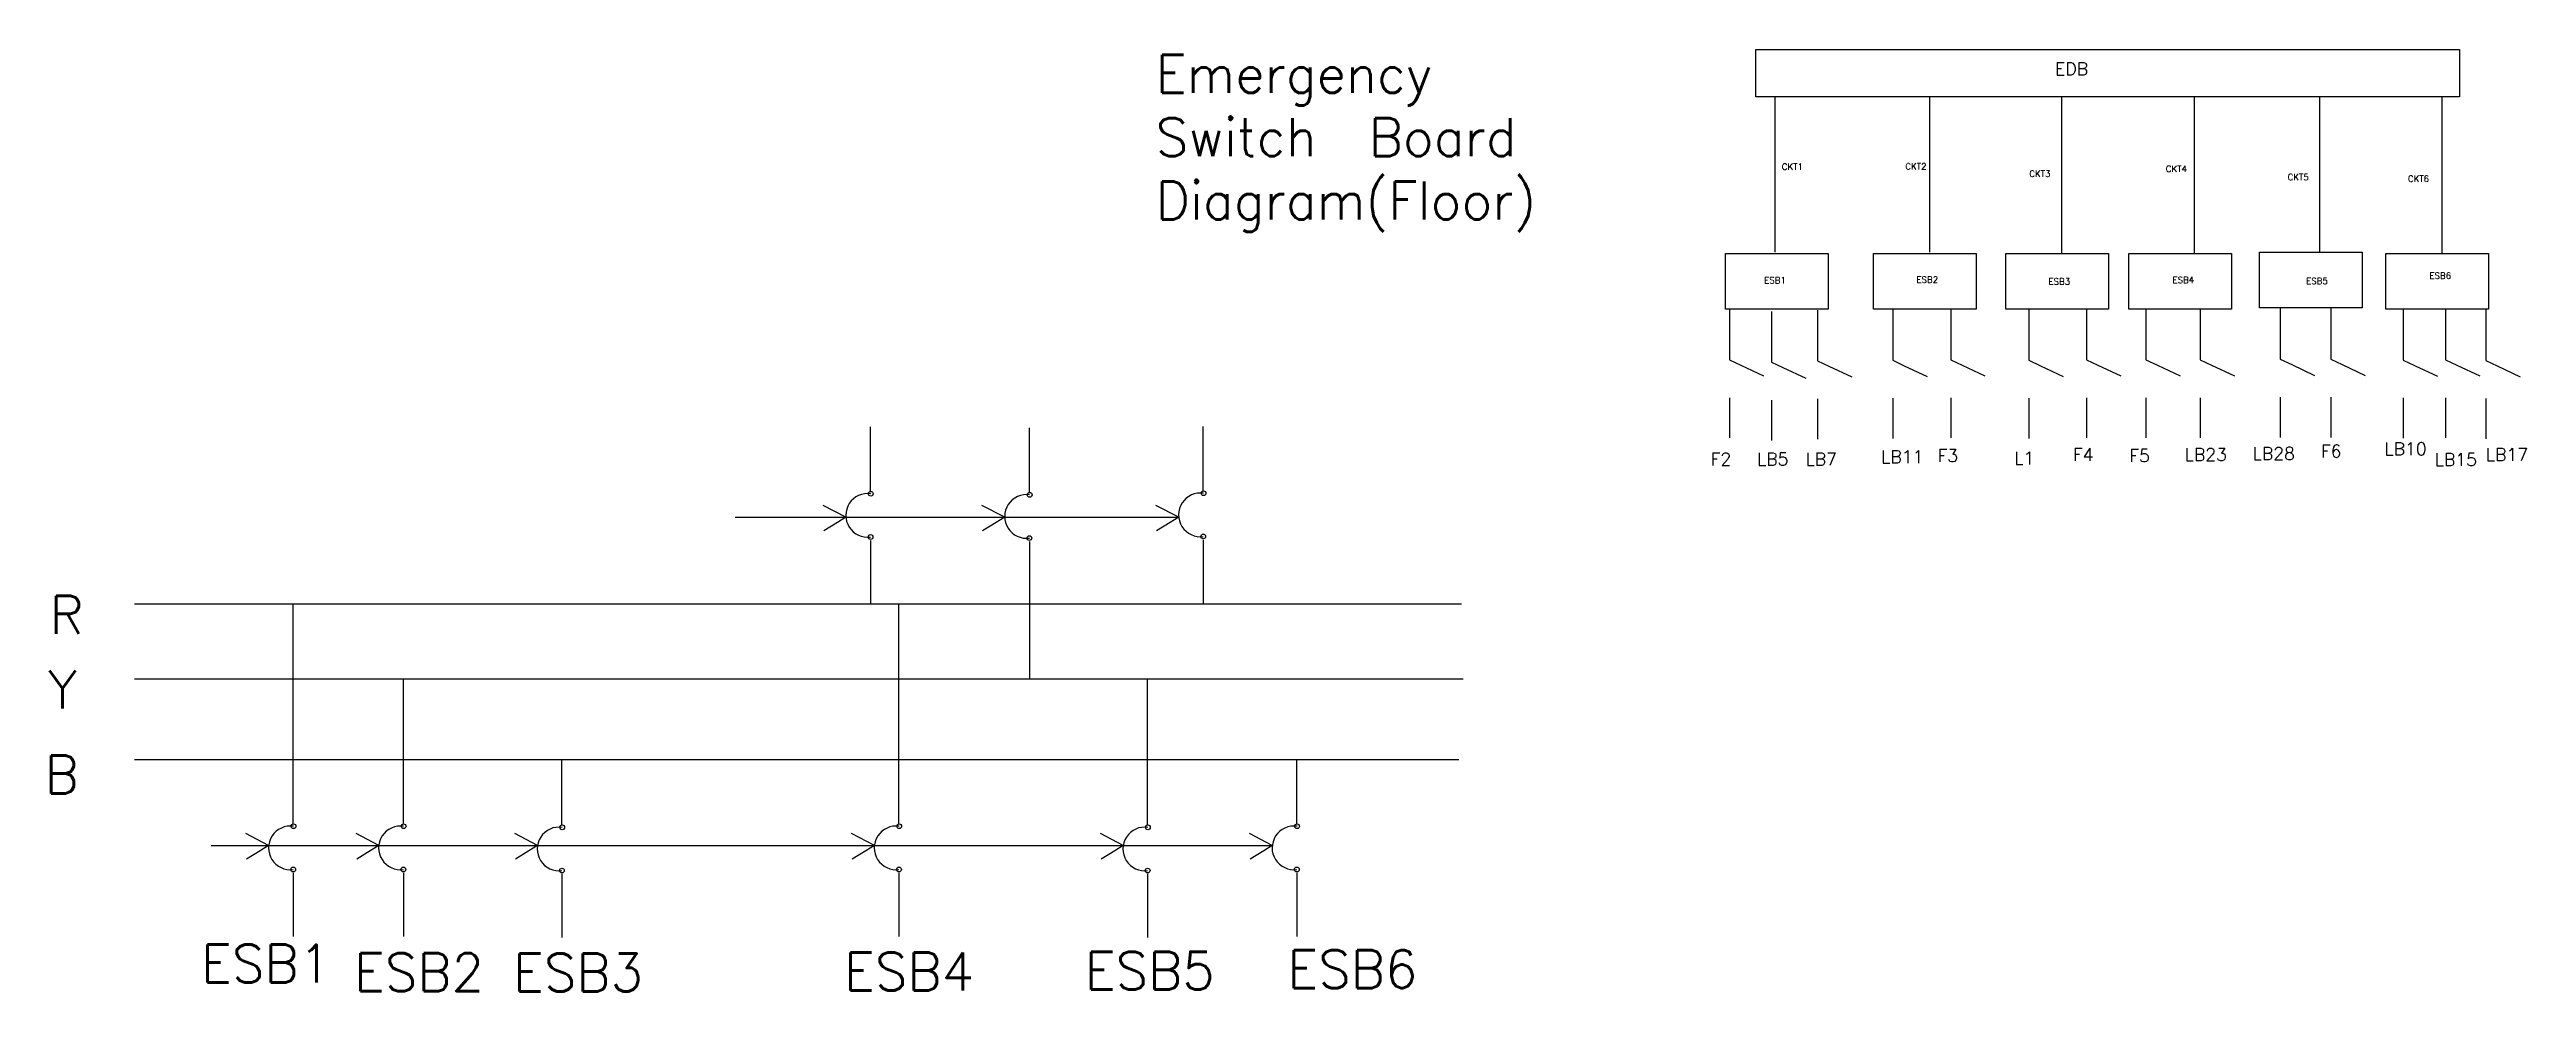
# Model space of a CAD drawing. Header units: inches. Extents: x -5358 to 9574, y -9596 to -60.
# Drawn here: x -2626 to 2075, y -2539 to -752 of the extents above; entities that cross this region are included whole.
import ezdxf

# ---------------------------------------------------------------- set-up
doc = ezdxf.new("R2010")
doc.units = ezdxf.units.IN
doc.header["$LTSCALE"] = 20
doc.header["$MEASUREMENT"] = 0
doc.layers.add('Switchboard', color=131, linetype='Continuous')
doc.styles.get("Standard").update_dxf_attribs({"font": 'simplex.shx', "height": 6})

msp = doc.modelspace()

# ---------------------------------------------------------------- texts
at = {"layer": 'Switchboard', "attachment_point": 1}
for s, insert, char_height, width in [('Emergency Switch  Board Diagram(Floor)', (-526.5, -762), 72, 891.911), ('EDB', (1180, -776.5), 24, 44.121), ('CKT1', (661.6, -968.2), 12, 58.235), ('CKT2', (896, -967.5), 12, 58.235), ('CKT3', (1131.2, -981.6), 12, 58.235), ('CKT4', (1390.2, -972.2), 12, 58.235), ('CKT5', (1621.4, -987.9), 12, 58.235), ('CKT6', (1849.7, -991), 12, 58.235), ('ESB6', (1890.5, -1175), 12, 70.235), ('ESB1', (628, -1183.5), 12, 70.235), ('ESB2', (917, -1182.5), 12, 70.235), ('ESB3', (1167.5, -1186), 12, 70.235), ('ESB4', (1403, -1183), 12, 70.235), ('ESB5', (1656.5, -1185), 12, 70.235), ('F6', (1684.5, -1502), 24, 44.121), ('LB10', (1805, -1497.5), 24, 44.121), ('F2', (526.5, -1517), 24, 44.121), ('LB5', (614.5, -1517), 24, 44.121), ('LB7', (706.5, -1517), 24, 44.121), ('LB11', (850, -1512.5), 24, 44.121), ('F3', (957, -1510.5), 24, 44.121), ('L1', (1102.5, -1515), 24, 44.121), ('F4', (1214, -1508.5), 24, 44.121), ('F5', (1321, -1510.5), 24, 44.121), ('LB23', (1426, -1508.5), 24, 44.121), ('LB28', (1555, -1506.5), 24, 44.121), ('LB15', (1900.5, -1518), 24, 44.121), ('LB17', (1997.5, -1508.5), 24, 44.121), ('R', (-2625.8, -1788.4), 72, 186.5), ('Y', (-2628.8, -1930.4), 72, 186.5), ('B', (-2635.3, -2091.4), 72, 186.5), ('ESB1', (-2338.3, -2450.4), 72, 186.5), ('ESB2', (-2048.1, -2466.8), 72, 186.5), ('ESB3', (-1746.3, -2467.4), 72, 186.5), ('ESB4', (-1118.1, -2465.4), 72, 186.5), ('ESB5', (-661.3, -2463.9), 72, 186.5), ('ESB6', (-276.8, -2460.9), 72, 186.5)]:
    msp.add_mtext(s, dxfattribs=dict(at, insert=insert, char_height=char_height, width=width))

# ---------------------------------------------------------------- blocks, each defined once
blk = doc.blocks.new('_ArchTick')
at = {"color": 0, "linetype": 'ByBlock', "const_width": 0.15}
blk.add_lwpolyline([(-0.5, -0.5), (0.5, 0.5)], dxfattribs=at)
blk = doc.blocks.new('arc')
at = {"layer": 'Switchboard'}
for p, q in [((0, -122), (0, 0)), ((0, -215.5), (0, -336))]:
    blk.add_line(p, q, dxfattribs=at)
for centre in [(0.5, -127), (0, -209)]:
    blk.add_circle(centre, 4.5, dxfattribs=at)
blk.add_arc((-5.5, -168), 41.4, 81.6561, 277.6452, dxfattribs=at)
blk = doc.blocks.new('TICK')
at = {"layer": 'Switchboard'}
for p, q in [((0, 0), (-43.1, 22.5)), ((-16.1, -10), (-41.9, -26.1))]:
    blk.add_line(p, q, dxfattribs=at)
blk = doc.blocks.new('TICK2')
at = {"layer": 'Switchboard'}
blk.add_line((0, 0), (-16.1, -10), dxfattribs=at)
blk.add_blockref('TICK', (0, 0), dxfattribs=at)
blk = doc.blocks.new('CB')
at = {"layer": 'Switchboard'}
for p, q in [((0, 0), (0, -48)), ((0, -48), (0, -96)), ((0, -96), (21.7, -106.3)), ((21.7, -106.3), (65.1, -126.7)), ((0, -168), (0, -172.5)), ((0, -172.5), (0, -244.5))]:
    blk.add_line(p, q, dxfattribs=at)

# ---------------------------------------------------------------- linework, layer by layer
at = {"layer": 'Switchboard'}
for p, q in [((648.5, -841.4), (648.5, -1136.5)), ((941.5, -841.4), (941.5, -1136.5)), ((1192.5, -841.4), (1192.5, -1139.5)), ((1444, -841.4), (1444, -1139.5)), ((1682, -841.4), (1682, -1136.5)), ((1914, -841.4), (1914, -1139.5)), ((-1324.8, -1639.4), (-483, -1639.4)), ((-2464.8, -1803.9), (53.7, -1803.9)), ((-2163.3, -2099.4), (-2163.3, -1803.9)), ((-1013.8, -2099.4), (-1013.8, -1803.9)), ((-766.3, -1803.9), (-766.3, -1945.9)), ((-2464.8, -1945.9), (56.7, -1945.9)), ((-1954.3, -2099.4), (-1954.3, -1945.9)), ((-541.9, -2100.9), (-541.9, -1945.9)), ((-2464.8, -2099.4), (48.7, -2099.4)), ((-2319.3, -2262.4), (-305.5, -2262.4))]:
    msp.add_line(p, q, dxfattribs=at)
for points in [[(612.1, -751.8), (1947.6, -751.8), (1947.6, -841.4), (612.1, -841.4)], [(554.5, -1139), (749.5, -1139), (749.5, -1244.5), (554.5, -1244.5)], [(835.5, -1139), (1030.5, -1139), (1030.5, -1244.5), (835.5, -1244.5)], [(1086.5, -1139), (1281.5, -1139), (1281.5, -1244.5), (1086.5, -1244.5)], [(1320, -1139), (1515, -1139), (1515, -1244.5), (1320, -1244.5)], [(1568, -1136.5), (1763, -1136.5), (1763, -1242), (1568, -1242)], [(1807.5, -1139), (2002.5, -1139), (2002.5, -1244.5), (1807.5, -1244.5)]]:
    msp.add_lwpolyline(points, close=True, dxfattribs=at)

# ---------------------------------------------------------------- block references
for name, p in [('CB', (562, -1244.5)), ('CB', (642, -1249)), ('CB', (729, -1246.5)), ('CB', (872, -1245.5)), ('CB', (982, -1244.5)), ('CB', (1130.5, -1245.5)), ('CB', (1239.5, -1244.5)), ('CB', (1352.5, -1244.5)), ('CB', (1455.5, -1244.5)), ('CB', (1607.5, -1243.5)), ('CB', (1703.5, -1243.5)), ('CB', (1840.5, -1245)), ('CB', (1921, -1244.5)), ('CB', (1997.5, -1246)), ('arc', (-1067.8, -1467.9)), ('arc', (-766.3, -1469.9)), ('arc', (-436.3, -1466.9)), ('TICK2', (-1114.6, -1639.4)), ('TICK2', (-813.2, -1639.4)), ('TICK2', (-483, -1639.4)), ('arc', (-2163.3, -2098.9)), ('arc', (-1954.3, -2098.9)), ('arc', (-1653.4, -2100.9)), ('arc', (-1013.8, -2098.9)), ('arc', (-541.9, -2100.9)), ('arc', (-258.8, -2098.9)), ('TICK2', (-2210, -2262.4)), ('TICK2', (-2001, -2262.4)), ('TICK2', (-1699.8, -2262.4)), ('_ArchTick', (-1466.3, -2245.4)), ('TICK2', (-1060.5, -2262.4)), ('TICK2', (-588.3, -2262.4)), ('TICK2', (-305.5, -2262.4))]:
    msp.add_blockref(name, p, dxfattribs=at)

msp.set_redraw_order([(e.dxf.handle, doc.entitydb.next_handle()) for e in msp.query("TEXT MTEXT ATTDEF DIMENSION ARC_DIMENSION")])  # texts and dimensions are drawn at this point

doc.saveas('drawing.dxf')
